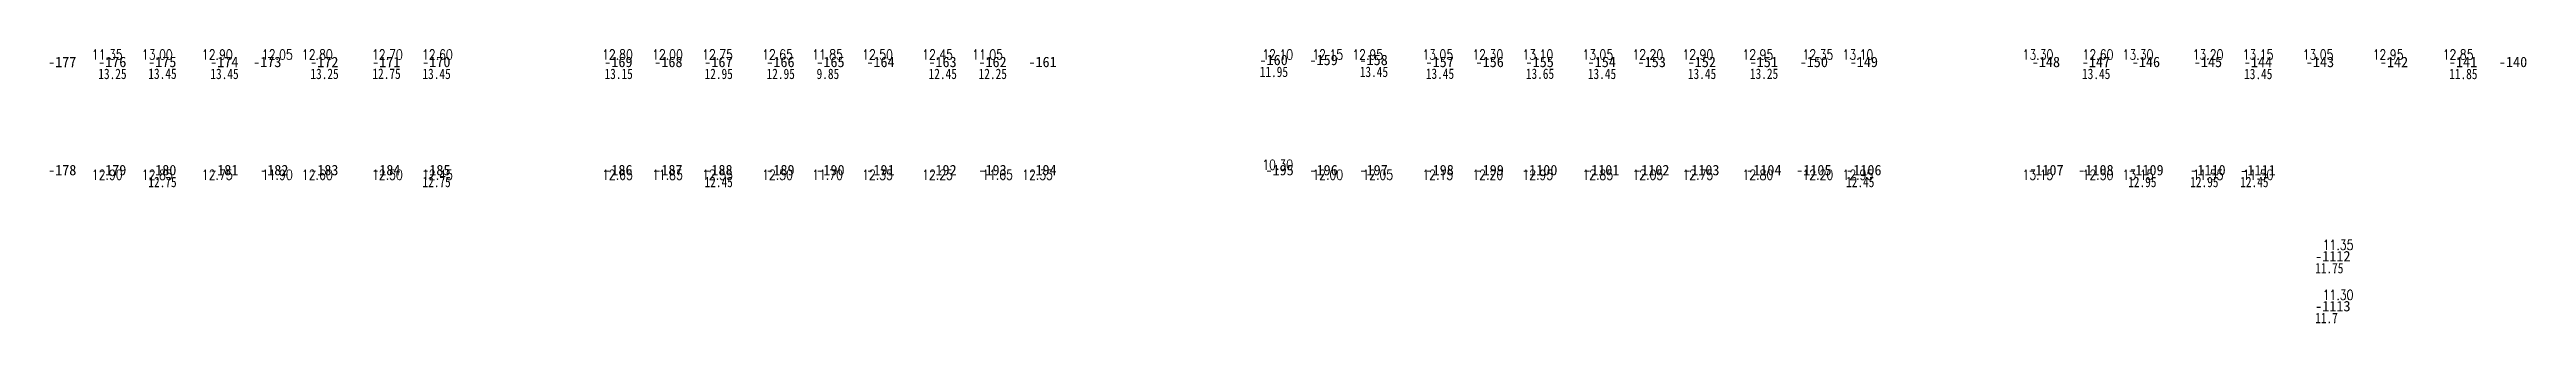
# Model space of a CAD drawing. Header units: millimetres. Extents: x 750450 to 1215890, y -2608 to 304071.
# Drawn here: x 776785 to 900587, y 279397 to 293071 of the extents above; entities that cross this region are included whole.
import ezdxf
from ezdxf.enums import TextEntityAlignment as Align

# ---------------------------------------------------------------- set-up
doc = ezdxf.new("R2010")
doc.units = ezdxf.units.MM
doc.header["$LTSCALE"] = 1000
for name, color, linetype in [('p-a-price-generated', 96, 'Continuous'), ('P_number', 120, 'Continuous'), ('P_price', 211, 'Continuous')]:
    doc.layers.add(name, color=color, linetype=linetype)
doc.styles.add('romand', font='romand.shx', dxfattribs={"width": 0.8})
doc.styles.add('华文细黑', font='STXIHEI.TTF')
doc.styles.add('黑体', font='simhei.ttf', dxfattribs={"width": 0.8})

msp = doc.modelspace()

# ---------------------------------------------------------------- texts
at = {"layer": 'p-a-price-generated', "style": 'romand', "width": 0.8}
for s, p in [('11.35', (778898, 292571, 0)), ('13.00', (781398, 292571, 0)), ('12.90', (784398, 292571, 0)), ('12.05', (787398, 292571, 0)), ('12.80', (789398, 292571, 0)), ('12.70', (792898, 292571, 0)), ('12.60', (795398, 292571, 0)), ('12.80', (804398, 292571, 0)), ('12.00', (806898, 292571, 0)), ('12.75', (809398, 292571, 0)), ('12.65', (812398, 292571, 0)), ('11.85', (814898, 292571, 0)), ('12.50', (817398, 292571, 0)), ('12.45', (820398, 292571, 0)), ('11.05', (822898, 292571, 0)), ('12.10', (837398, 292571, 0)), ('12.15', (839898, 292571, 0)), ('12.95', (841898, 292571, 0)), ('13.05', (845398, 292571, 0)), ('12.30', (847898, 292571, 0)), ('13.10', (850398, 292571, 0)), ('13.05', (853398, 292571, 0)), ('12.20', (855898, 292571, 0)), ('12.90', (858398, 292571, 0)), ('12.95', (861398, 292571, 0)), ('12.35', (864398, 292571, 0)), ('13.10', (866398, 292571, 0)), ('13.30', (875398, 292571, 0)), ('12.60', (878398, 292571, 0)), ('13.30', (880398, 292571, 0)), ('13.20', (883898, 292571, 0)), ('13.15', (886398, 292571, 0)), ('13.05', (889398, 292571, 0)), ('12.95', (892898, 292571, 0)), ('12.85', (896398, 292571, 0)), ('10.30', (837398, 287071, 0)), ('12.90', (778898, 286571, 0)), ('12.85', (781398, 286571, 0)), ('12.75', (784398, 286571, 0)), ('11.90', (787398, 286571, 0)), ('12.60', (789398, 286571, 0)), ('12.50', (792898, 286571, 0)), ('12.45', (795398, 286571, 0)), ('12.65', (804398, 286571, 0)), ('11.85', (806898, 286571, 0)), ('12.55', (809398, 286571, 0)), ('12.50', (812398, 286571, 0)), ('11.70', (814898, 286571, 0)), ('12.35', (817398, 286571, 0)), ('12.25', (820398, 286571, 0)), ('11.65', (823398, 286571, 0)), ('12.35', (825398, 286571, 0)), ('12.00', (839898, 286571, 0)), ('12.05', (842398, 286571, 0)), ('12.15', (845398, 286571, 0)), ('12.20', (847898, 286571, 0)), ('12.95', (850398, 286571, 0)), ('12.85', (853398, 286571, 0)), ('12.05', (855898, 286571, 0)), ('12.75', (858398, 286571, 0)), ('12.80', (861398, 286571, 0)), ('12.20', (864398, 286571, 0)), ('12.95', (866398, 286571, 0)), ('13.15', (875398, 286571, 0)), ('12.50', (878398, 286571, 0)), ('13.15', (880398, 286571, 0)), ('11.55', (883898, 286571, 0)), ('11.50', (886398, 286571, 0)), ('11.35', (890398, 283071, 0)), ('11.30', (890398, 280571, 0))]:
    msp.add_text(s, height=500, dxfattribs=at).set_placement(p)
at = {"layer": 'P_number', "style": '华文细黑'}
for s, p in [('-177', (777417, 292450, 0)), ('-176', (779917, 292450, 0)), ('-175', (782417, 292450, 0)), ('-174', (785517, 292450, 0)), ('-173', (787667, 292450, 0)), ('-172', (790517, 292450, 0)), ('-171', (793617, 292450, 0)), ('-170', (796117, 292450, 0)), ('-169', (805217, 292450, 0)), ('-168', (807717, 292450, 0)), ('-167', (810217, 292450, 0)), ('-166', (813317, 292450, 0)), ('-165', (815817, 292450, 0)), ('-164', (818317, 292450, 0)), ('-163', (821417, 292450, 0)), ('-162', (823917, 292450, 0)), ('-161', (826417, 292450, 0)), ('-160', (837967, 292550, 0)), ('-159', (840467, 292550, 0)), ('-158', (842967, 292550, 0)), ('-157', (846267, 292450, 0)), ('-156', (848767, 292450, 0)), ('-155', (851267, 292450, 0)), ('-154', (854367, 292450, 0)), ('-153', (856867, 292450, 0)), ('-152', (859367, 292450, 0)), ('-151', (862467, 292450, 0)), ('-150', (864967, 292450, 0)), ('-149', (867467, 292450, 0)), ('-148', (876567, 292450, 0)), ('-147', (879067, 292450, 0)), ('-146', (881567, 292450, 0)), ('-145', (884667, 292450, 0)), ('-144', (887167, 292450, 0)), ('-143', (890267, 292450, 0)), ('-142', (893967, 292450, 0)), ('-141', (897417, 292450, 0)), ('-140', (899917, 292450, 0)), ('-178', (777417, 287050, 0)), ('-179', (779917, 287050, 0)), ('-180', (782417, 287050, 0)), ('-181', (785517, 287050, 0)), ('-182', (788017, 287050, 0)), ('-183', (790517, 287050, 0)), ('-184', (793617, 287050, 0)), ('-185', (796117, 287050, 0)), ('-186', (805217, 287050, 0)), ('-187', (807717, 287050, 0)), ('-188', (810217, 287050, 0)), ('-189', (813317, 287050, 0)), ('-190', (815817, 287050, 0)), ('-191', (818317, 287050, 0)), ('-192', (821417, 287050, 0)), ('-193', (823917, 287050, 0)), ('-194', (826417, 287050, 0)), ('-195', (838267, 287050, 0)), ('-196', (840467, 287050, 0)), ('-197', (842967, 287050, 0)), ('-198', (846267, 287050, 0)), ('-199', (848767, 287050, 0)), ('-1100', (851267, 287050, 0)), ('-1101', (854367, 287050, 0)), ('-1102', (856867, 287050, 0)), ('-1103', (859367, 287050, 0)), ('-1104', (862467, 287050, 0)), ('-1105', (864967, 287050, 0)), ('-1106', (867467, 287050, 0)), ('-1107', (876567, 287050, 0)), ('-1108', (879067, 287050, 0)), ('-1109', (881567, 287050, 0)), ('-1110', (884667, 287050, 0)), ('-1111', (887167, 287050, 0)), ('-1112', (890910, 282756)), ('-1113', (890910, 280256, 0))]:
    msp.add_text(s, height=520, dxfattribs=at).set_placement(p, align=Align.MIDDLE)
at = {"layer": 'P_price', "style": '黑体', "width": 0.8}
for s, p in [('11.95', (837273, 291700)), ('13.45', (842273, 291700)), ('13.25', (779223, 291600)), ('13.45', (781723, 291606)), ('13.45', (784823, 291600)), ('13.25', (789823, 291600)), ('12.75', (792923, 291606)), ('13.45', (795423, 291600)), ('13.15', (804523, 291600)), ('12.95', (809523, 291600)), ('12.95', (812623, 291600)), ('9.85', (815123, 291600)), ('12.45', (820723, 291600)), ('12.25', (823223, 291600)), ('13.45', (845573, 291606)), ('13.65', (850573, 291606)), ('13.45', (853673, 291600)), ('13.45', (858673, 291600)), ('13.25', (861773, 291606)), ('13.45', (878373, 291600)), ('13.45', (886473, 291594)), ('11.85', (896723, 291594)), ('12.75', (781723, 286200)), ('12.75', (795423, 286200)), ('12.45', (809523, 286200)), ('12.45', (866580, 286200)), ('12.95', (880680, 286200)), ('12.95', (883780, 286200)), ('12.45', (886280, 286200)), ('11.75', (890023, 281899)), ('11.7', (890023, 279406))]:
    msp.add_text(s, height=520, dxfattribs=at).set_placement(p)

doc.saveas('drawing.dxf')
